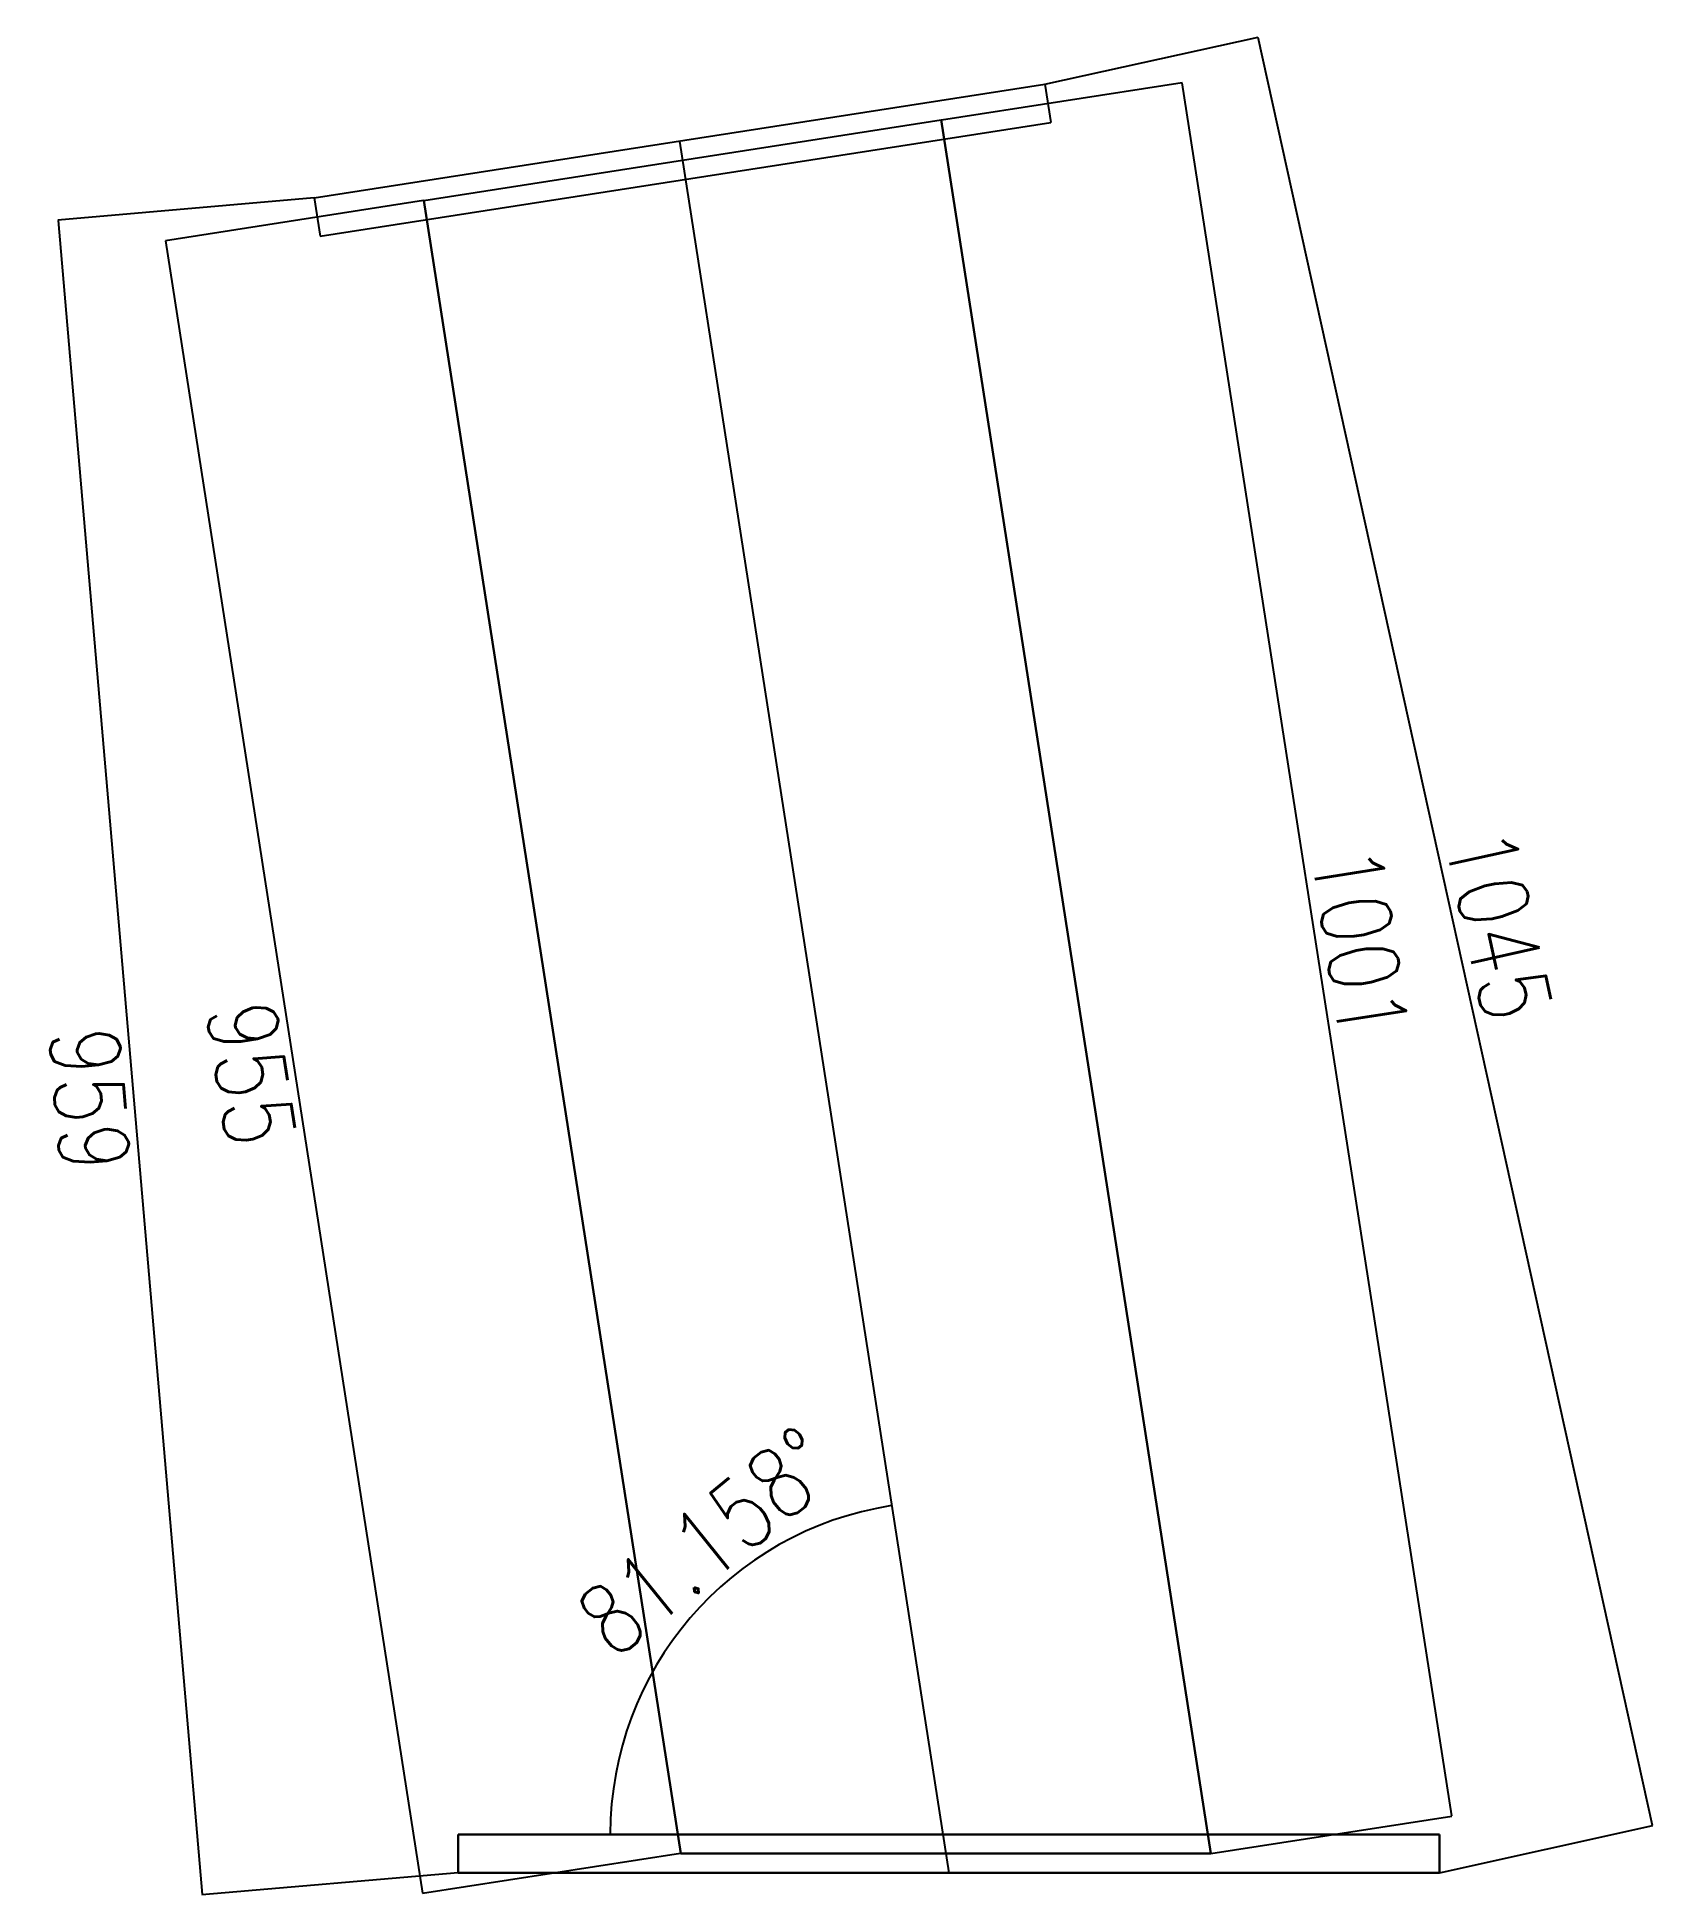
# Model space of a CAD drawing. Extents: x 154981 to 165753, y -86801 to -82885.
# Drawn here: x 154981 to 155904, y -86660 to -85600 of the extents above; entities that cross this region are included whole.
import ezdxf

# ---------------------------------------------------------------- set-up
doc = ezdxf.new("R2010")
doc.units = 0
doc.header["$MEASUREMENT"] = 0
doc.layers.get('0').update_dxf_attribs({"linetype": 'CONTINUOUS', "lineweight": 25})
doc.layers.get('Defpoints').update_dxf_attribs({"linetype": 'CONTINUOUS'})
doc.styles.add('DimFont', font='simplex.shx', dxfattribs={"width": 0.8, "bigfont": 'gbhzfs.shx'})
doc.styles.get("Standard").update_dxf_attribs({"font": 'simplex.shx', "width": 0.7, "height": 3, "bigfont": 'gbhzfs.shx'})
doc.dimstyles.new('ISO-25', dxfattribs={"dimtxt": 2.5, "dimasz": 2.5, "dimexe": 1.25, "dimexo": 0.625, "dimtad": 2, "dimtxsty": 'Standard', "dimcen": 2.5, "dimadec": 0, "dimazin": 0, "dimtfac": 1, "dimtmove": 0, "dimatfit": 3, "dimfxl": 0, "dimarcsym": 0})
doc.dimstyles.new('ISO-25$0', dxfattribs={"dimtxt": 2, "dimasz": 1.5, "dimexe": 1.25, "dimexo": 0.625, "dimtad": 1, "dimdsep": 46, "dimtxsty": 'Standard', "dimcen": 2.5, "dimclrd": 150, "dimclre": 2, "dimclrt": 6, "dimadec": 0, "dimazin": 0, "dimtfac": 1, "dimtmove": 0, "dimatfit": 0, "dimfxl": 0, "dimarcsym": 0})

msp = doc.modelspace()

# ---------------------------------------------------------------- blocks, each defined once
blk = doc.blocks.new('*D660')
at = {"color": 2, "lineweight": -2}
blk.add_line((155139.6, -85691.3), (154993.3, -85703.9), dxfattribs=at)
at = {"color": 150, "lineweight": -2}
blk.add_line((154993.5, -85704.1), (155075.6, -86659.4), dxfattribs=at)
at = {"color": 2, "linetype": 'Continuous', "lineweight": -2}
blk.add_line((155221.8, -86647), (155075.5, -86659.6), dxfattribs=at)
at = {"color": 150, "linetype": 'Continuous'}
for points in [[(154993.5, -85704.1), (154993.5, -85704.1), (154993.5, -85703.9)], [(155075.7, -86659.4), (155075.6, -86659.4), (155075.7, -86659.6)]]:
    blk.add_solid(points, dxfattribs=at)
at = {"layer": 'Defpoints', "color": 0, "linetype": 'Continuous'}
for p in [(155139.7, -85691.3), (155221.9, -86647), (155075.7, -86659.6)]:
    blk.add_point(p, dxfattribs=at)
at = {"color": 6, "linetype": 'Continuous', "insert": (155011.5, -86205.7), "char_height": 40, "attachment_point": 5, "rotation": 274.915, "style": 'DimFont'}
blk.add_mtext('\\A1;959', dxfattribs=at)
blk = doc.blocks.new('*D661')
at = {"color": 2, "linetype": 'Continuous', "lineweight": -2}
blk.add_line((155556.7, -85626.4), (155678.5, -85599.5), dxfattribs=at)
at = {"color": 150, "lineweight": -2}
blk.add_line((155903.5, -86620), (155678.4, -85599.8), dxfattribs=at)
at = {"color": 2, "lineweight": -2}
blk.add_line((155781.9, -86647), (155903.7, -86620.1), dxfattribs=at)
at = {"color": 150, "linetype": 'Continuous'}
for points in [[(155678.4, -85599.8), (155678.4, -85599.8), (155678.3, -85599.6)], [(155903.5, -86620), (155903.5, -86620), (155903.5, -86620.1)]]:
    blk.add_solid(points, dxfattribs=at)
at = {"layer": 'Defpoints', "color": 0, "linetype": 'Continuous'}
for p in [(155678.3, -85599.6), (155556.7, -85626.4), (155781.9, -86647)]:
    blk.add_point(p, dxfattribs=at)
at = {"color": 6, "linetype": 'Continuous', "insert": (155815.7, -86106), "char_height": 40, "attachment_point": 5, "rotation": 282.4437, "style": 'DimFont'}
blk.add_mtext('\\A1;1045', dxfattribs=at)
blk = doc.blocks.new('*D662')
at = {"color": 2, "lineweight": -2}
blk.add_line((155497.7, -85646.7), (155635.1, -85625.4), dxfattribs=at)
at = {"color": 150, "lineweight": -2}
blk.add_line((155634.9, -85625.6), (155788.8, -86614.4), dxfattribs=at)
at = {"color": 2, "linetype": 'Continuous', "lineweight": -2}
blk.add_line((155651.5, -86636), (155789, -86614.6), dxfattribs=at)
at = {"color": 150, "linetype": 'Continuous'}
for points in [[(155635, -85625.6), (155634.9, -85625.6), (155634.9, -85625.4)], [(155788.8, -86614.4), (155788.7, -86614.5), (155788.8, -86614.6)]]:
    blk.add_solid(points, dxfattribs=at)
at = {"layer": 'Defpoints', "color": 0, "linetype": 'Continuous'}
for p in [(155497.6, -85646.8), (155788.8, -86614.6), (155651.5, -86636)]:
    blk.add_point(p, dxfattribs=at)
at = {"color": 6, "linetype": 'Continuous', "insert": (155736.6, -86116.2), "char_height": 40, "attachment_point": 5, "rotation": 278.842, "style": 'DimFont'}
blk.add_mtext('\\A1;1001', dxfattribs=at)
blk = doc.blocks.new('*D663')
at = {"color": 2, "linetype": 'Continuous', "lineweight": -2}
blk.add_line((155202.1, -85692.7), (155054.7, -85715.7), dxfattribs=at)
at = {"color": 150, "lineweight": -2}
blk.add_line((155201.6, -86658.7), (155054.9, -85715.8), dxfattribs=at)
at = {"color": 2, "lineweight": -2}
blk.add_line((155348.8, -86636), (155201.5, -86658.9), dxfattribs=at)
at = {"color": 150, "linetype": 'Continuous'}
for points in [[(155055, -85715.8), (155054.9, -85715.8), (155054.9, -85715.6)], [(155201.6, -86658.7), (155201.6, -86658.7), (155201.6, -86658.9)]]:
    blk.add_solid(points, dxfattribs=at)
at = {"layer": 'Defpoints', "color": 0, "linetype": 'Continuous'}
for p in [(155202.1, -85692.7), (155054.9, -85715.6), (155348.9, -86636)]:
    blk.add_point(p, dxfattribs=at)
at = {"color": 6, "linetype": 'Continuous', "insert": (155103.6, -86191.1), "char_height": 40, "attachment_point": 5, "rotation": 278.842, "style": 'DimFont'}
blk.add_mtext('\\A1;955', dxfattribs=at)
blk = doc.blocks.new('*D664')
at = {"color": 150, "linetype": 'Continuous', "lineweight": -2}
blk.add_arc((155498.5, -86625.1), 189.9, 98.8963, 179.9457, dxfattribs=at)
at = {"color": 150, "linetype": 'Continuous'}
for points in [[(155469.1, -86437.5), (155469.1, -86437.6), (155469.3, -86437.5)], [(155308.7, -86624.9), (155308.6, -86624.9), (155308.6, -86625.1)]]:
    blk.add_solid(points, dxfattribs=at)
at = {"layer": 'Defpoints', "color": 0, "linetype": 'Continuous'}
for p in [(155348.2, -85658.9), (155329.4, -86538.8), (155221.9, -86625.1), (155781.9, -86625.1), (155501.9, -86647)]:
    blk.add_point(p, dxfattribs=at)
at = {"color": 6, "linetype": 'Continuous', "insert": (155363.5, -86457.9), "char_height": 40, "attachment_point": 5, "rotation": 38.9111, "style": 'DimFont'}
blk.add_mtext('\\A1;81.158°', dxfattribs=at)

# ---------------------------------------------------------------- dimensions: what is measured, and where the dimension line sits
at = {"color": 3, "linetype": 'Continuous'}
for base, p1, p2, angle, picture, middle in [((155678.34664, -85599.58787), (155781.8707, -86646.98792), (155556.67222, -85626.43699), 102.44368186, '*D661', (155791.29081, -86111.42649)), ((155075.66324, -86659.56092), (155139.68728, -85691.3027), (155221.8707, -86646.98792), 274.9150152, '*D660', (155036.45144, -86203.57926))]:
    dim = msp.add_linear_dim(base=base, p1=p1, p2=p2, angle=angle, dimstyle='ISO-25$0', override={"dimtxt": 40, "dimasz": 0.18, "dimexe": 0.18, "dimexo": 0.0625, "dimgap": 5, "dimtad": 2, "dimdec": 0, "dimzin": 0, "dimtxsty": 'DimFont', "dimcen": 0.09, "dimadec": 3, "dimtdec": 4, "dimtofl": 0, "dimtolj": 1, "dimtzin": 0}, dxfattribs=at)
    dim.commit()
    dim.dimension.update_dxf_attribs({"geometry": picture, "text_midpoint": middle, "dimtype": 161})
for p1, p2, distance, picture, middle in [((155497.5939, -85646.75944), (155651.47716, -86635.98792), 138.97657, '*D662', (155736.56339, -86116.16881)), ((155348.8811, -86635.98792), (155202.14722, -85692.71879), 149.0154, '*D663', (155103.56676, -86191.1013))]:
    dim = msp.add_aligned_dim(p1=p1, p2=p2, distance=distance, dimstyle='ISO-25$0', override={"dimtxt": 40, "dimasz": 0.18, "dimexe": 0.18, "dimexo": 0.0625, "dimgap": 5, "dimtad": 2, "dimdec": 0, "dimzin": 0, "dimtxsty": 'DimFont', "dimcen": 0.09, "dimadec": 3, "dimtdec": 4, "dimtofl": 0, "dimtolj": 1, "dimtzin": 0}, dxfattribs=at)
    dim.commit()
    dim.dimension.update_dxf_attribs({"geometry": picture, "text_midpoint": middle})
dim = msp.add_angular_dim_2l(base=(155329.39945, -86538.76878), line1=((155348.17975, -85658.86984), (155501.88995, -86646.98581)), line2=((155781.8707, -86625.11982), (155221.8707, -86625.11982)), dimstyle='ISO-25', override={"dimtxt": 40, "dimasz": 0.18, "dimexe": 0.18, "dimexo": 0.0625, "dimgap": 5, "dimdec": 0, "dimzin": 0, "dimdsep": 46, "dimtxsty": 'DimFont', "dimcen": 0.09, "dimclrd": 150, "dimclre": 2, "dimclrt": 6, "dimadec": 3, "dimtdec": 4, "dimtofl": 0, "dimatfit": 0, "dimtolj": 1, "dimtzin": 0}, dxfattribs=at)
dim.commit()
dim.dimension.update_dxf_attribs({"geometry": '*D664', "text_midpoint": (155379.23347, -86477.3841), "dimtype": 162})

# ---------------------------------------------------------------- linework, layer by layer
at = {"color": 3, "linetype": 'Continuous'}
for p, q in [((155139.68728, -85691.3027), (155556.67222, -85626.43699)), ((155556.67222, -85626.43699), (155560.05384, -85648.17554)), ((155143.0689, -85713.04125), (155560.05384, -85648.17554)), ((155202.14722, -85692.71879), (155497.5939, -85646.75944)), ((155348.17975, -85658.86984), (155501.88995, -86646.98581)), ((155139.68728, -85691.3027), (155143.0689, -85713.04125))]:
    msp.add_line(p, q, dxfattribs=at)
at = {"color": 3, "linetype": 'Continuous', "lineweight": 30}
for p, q in [((155651.47716, -86635.98792), (155497.5939, -85646.75944)), ((155202.14722, -85692.71879), (155348.8811, -86635.98792)), ((155348.8811, -86635.98792), (155651.47716, -86635.98792))]:
    msp.add_line(p, q, dxfattribs=at)
at = {"color": 7, "linetype": 'Continuous', "lineweight": 30}
for points in [[(155781.8707, -86625.11982), (155221.8707, -86625.11982)], [(155221.8707, -86625.11982), (155221.8707, -86646.98792)], [(155781.8707, -86646.98792), (155781.8707, -86625.11982)], [(155221.8707, -86646.98792), (155781.8707, -86646.98792)]]:
    msp.add_lwpolyline(points, dxfattribs=at)

msp.set_redraw_order([(e.dxf.handle, doc.entitydb.next_handle()) for e in msp.query("TEXT MTEXT ATTDEF DIMENSION ARC_DIMENSION")])  # texts and dimensions are drawn at this point

doc.saveas('drawing.dxf')
